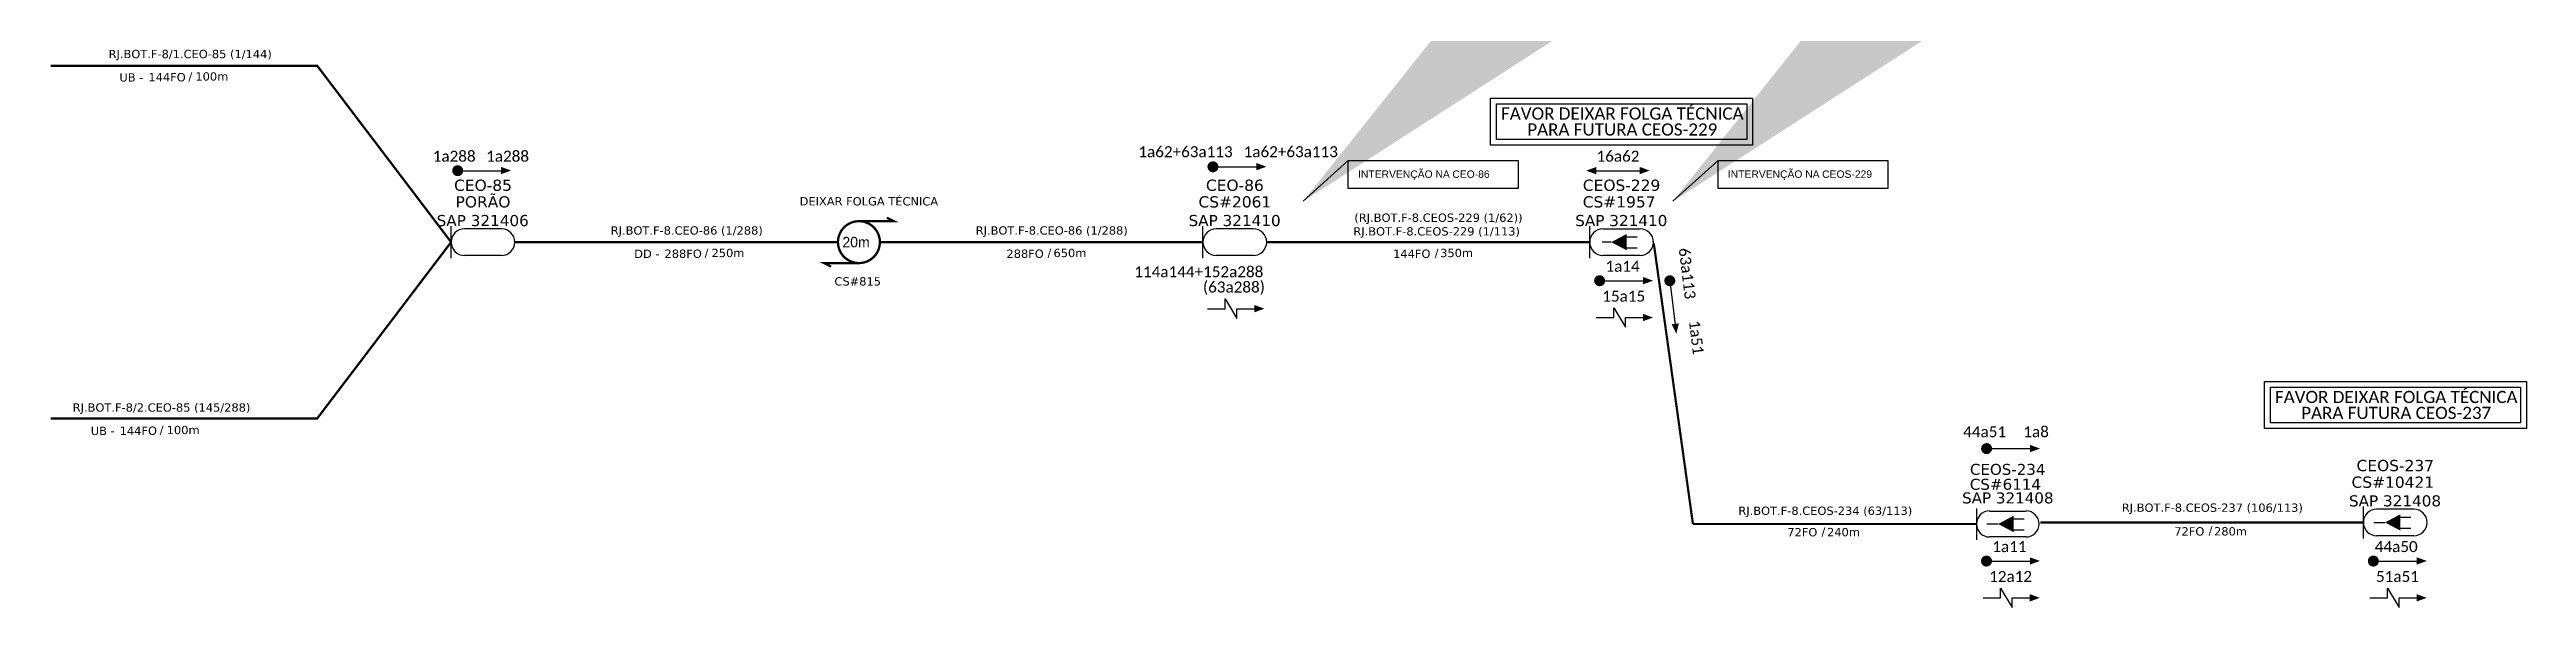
# Model space of a CAD drawing. Extents: x 35688 to 44837, y 3494 to 5132.
# Drawn here: x 44390.6 to 44837.2, y 3970.1 to 4070.9 of the extents above; entities that cross this region are included whole.
import ezdxf
from ezdxf.enums import TextEntityAlignment as Align

# ---------------------------------------------------------------- set-up
doc = ezdxf.new("R2010")
doc.units = ezdxf.units.DM
doc.header["$MEASUREMENT"] = 0
doc.layers.add('10.4-Postes', color=1, linetype='Continuous', lineweight=0)
doc.layers.add('40.1-ETIQUETAS', color=1, linetype='Continuous', lineweight=20)
for name, color, linetype in [('20.4-CEOS', 1, 'Continuous'), ('20.5-CABO AÉREO', 1, 'Continuous'), ('20.5-CEO', 1, 'Continuous'), ('SETA', 7, 'Continuous')]:
    doc.layers.add(name, color=color, linetype=linetype)
doc.styles.add('ARIAL', font='arial.ttf')
doc.styles.add('ROMANS', font='romans.shx')
doc.styles.add('siredit', font='verdana.ttf')
doc.dimstyles.new('CL', dxfattribs={"dimtxt": 1, "dimasz": 2, "dimexe": 0.18, "dimexo": 0.0625, "dimgap": 0.09, "dimtad": 0, "dimdec": 0, "dimrnd": 1, "dimzin": 0, "dimdsep": 46, "dimtxsty": 'siredit', "dimblk": 'NONE', "dimcen": 0, "dimse1": 1, "dimse2": 1, "dimsd1": 1, "dimsd2": 1, "dimclrt": 7, "dimadec": 0, "dimazin": 0, "dimtfac": 1, "dimtdec": 0, "dimtofl": 0, "dimtmove": 0, "dimatfit": 3, "dimfxl": 0, "dimtolj": 1, "dimtzin": 0, "dimarcsym": 0})

msp = doc.modelspace()

# ---------------------------------------------------------------- texts
at = {"color": 5}
msp.add_text('20m', height=1.89, dxfattribs=at).set_placement((44533.54, 4035.14))
at = {"color": 7, "char_height": 2.2, "width": 46.8706, "attachment_point": 5}
for s, insert in [('{\\fCalibri|b0|i0|c0|p34;FAVOR DEIXAR FOLGA TÉCNICA}', (44674.17, 4059.28)), ('{\\fCalibri|b0|i0|c0|p34;PARA FUTURA CEOS-229}', (44674.17, 4056.4)), ('{\\fCalibri|b0|i0|c0|p34;FAVOR DEIXAR FOLGA TÉCNICA}', (44813.73, 4008.12)), ('{\\fCalibri|b0|i0|c0|p34;PARA FUTURA CEOS-237}', (44813.73, 4005.24))]:
    msp.add_mtext(s, dxfattribs=dict(at, insert=insert))
at = {"color": 5, "char_height": 1.98, "width": 25.1052, "attachment_point": 5}
for s, insert in [('{\\fCalibri|b0|i0|c0|p34;\\C7;1a288}', (44463.53, 4051.58)), ('{\\fCalibri|b0|i0|c0|p34;(63a288)}', (44604.14, 4027.76))]:
    msp.add_mtext(s, dxfattribs=dict(at, insert=insert))
at = {"color": 0, "char_height": 1.98, "width": 25.1052, "attachment_point": 5}
for s, insert in [('{\\fCalibri|b0|i0|c0|p34;\\C7;1a288}', (44473.16, 4051.58)), ('{\\fCalibri|b0|i0|c0|p34;\\C7;1a62\\C1;+63a113}', (44595.41, 4052.39)), ('{\\fCalibri|b0|i0|c0|p34;\\C7;1a62\\C1;+63a113}', (44614.39, 4052.39)), ('{\\fCalibri|b0|i0|c0|p34;\\C7;16a62}', (44673.39, 4051.58)), ('{\\fCalibri|b0|i0|c0|p34;\\C7;114a144+152a288}', (44597.81, 4030.73)), ('{\\fCalibri|b0|i0|c0|p34;\\C7;1a14}', (44674.22, 4031.71)), ('{\\fCalibri|b0|i0|c0|p34;\\C7;15a15}', (44674.43, 4026.32)), ('{\\fCalibri|b0|i0|c0|p34;\\C7;44a51}', (44739.51, 4001.85)), ('{\\fCalibri|b0|i0|c0|p34;\\C7;1a8}', (44748.79, 4001.85)), ('{\\fCalibri|b0|i0|c0|p34;\\C7;1a11}', (44743.98, 3981.11)), ('\\C7;\\fCalibri|b0|i0|c0|p34;44a50', (44813.73, 3981.11)), ('{\\fCalibri|b0|i0|c0|p34;\\C7;12a12}', (44744.19, 3975.72)), ('\\C7;\\fCalibri|b0|i0|c0|p34;51a51', (44813.95, 3975.72))]:
    msp.add_mtext(s, dxfattribs=dict(at, insert=insert))
at = {"color": 0, "char_height": 1.98, "width": 25.1052, "attachment_point": 5, "rotation": 277.0192}
for s, insert in [('{\\fCalibri|b0|i0|c0|p34;\\C7;63a113}', (44685.88, 4030.43)), ('{\\fCalibri|b0|i0|c0|p34;\\C7;1a51}', (44687.53, 4018.87))]:
    msp.add_mtext(s, dxfattribs=dict(at, insert=insert))
at = {"layer": '20.4-CEOS', "color": 7, "style": 'siredit'}
for s, height, p in [('CEO-85', 2.028, (44468.73, 4046.35)), ('CEO-86', 2.028, (44604.31, 4046.35)), ('CEOS-229', 2.028, (44674.04, 4046.35)), ('PORÃO', 2.028, (44468.73, 4043.35)), ('CS#2061', 2.028, (44604.31, 4043.35)), ('CS#1957 ', 2.028, (44674.04, 4043.35)), ('SAP 321406', 2, (44468.68, 4039.98)), ('SAP 321410', 2, (44604.26, 4039.98)), ('SAP 321410', 2, (44673.99, 4039.98)), ('CS#10421 ', 2.028, (44813.56, 3992.75)), ('CEOS-237', 2.028, (44813.56, 3995.75)), ('SAP 321408', 2, (44813.51, 3989.38))]:
    msp.add_text(s, height=height, dxfattribs=at).set_placement(p, align=Align.MIDDLE_CENTER)
at = {"layer": '40.1-ETIQUETAS', "color": 0, "style": 'siredit'}
for s, p in [('DEIXAR FOLGA TÉCNICA', (44538.31, 4043.45)), ('RJ.BOT.F-8.CEO-86 (1/288)', (44505.47, 4038.19)), ('RJ.BOT.F-8.CEO-86 (1/288)', (44571.29, 4038.19)), ('CS#815', (44536.3, 4029)), ('RJ.BOT.F-8.CEOS-237 (106/113)', (44780.57, 3988.15)), ('RJ.BOT.F-8.CEOS-234 (63/113)', (44710.78, 3987.59))]:
    msp.add_text(s, height=1.5, dxfattribs=at).set_placement(p, align=Align.MIDDLE_CENTER)
at = {"layer": '40.1-ETIQUETAS', "color": 1, "style": 'siredit'}
msp.add_text('RJ.BOT.F-8.CEOS-229 (1/113) ', height=1.5, dxfattribs=at).set_placement((44641.02, 4038.03), align=Align.MIDDLE_CENTER)
at = {"layer": '40.1-ETIQUETAS', "color": 5, "style": 'siredit'}
msp.add_text('(RJ.BOT.F-8.CEOS-229 (1/62))', height=1.5, dxfattribs=at).set_placement((44641.02, 4040.49), align=Align.MIDDLE_CENTER)
at = {"layer": '40.1-ETIQUETAS', "color": 0, "style": 'siredit'}
for s, p in [('DD - ', (44501.21, 4033.97)), ('288FO', (44508.19, 4033.99)), ('/', (44509.37, 4034.13)), ('288FO', (44569.85, 4033.99)), ('/', (44571.21, 4034.13)), ('72FO', (44709.34, 3983.72)), ('/', (44710.79, 3983.86)), ('72FO', (44779.13, 3983.87)), ('/', (44780.58, 3984.01))]:
    msp.add_text(s, height=1.5, dxfattribs=at).set_placement(p, align=Align.MIDDLE_RIGHT)
for s, p in [('250m', (44509.94, 4034.13)), ('650m', (44571.6, 4034.13)), ('240m', (44711.09, 3983.74)), ('280m', (44780.88, 3983.88))]:
    msp.add_text(s, height=1.5, dxfattribs=at).set_placement(p, align=Align.MIDDLE_LEFT)
at = {"layer": '40.1-ETIQUETAS', "color": 1, "style": 'siredit'}
for s, p in [('144FO', (44639.58, 4033.99)), ('/', (44641.03, 4034.13))]:
    msp.add_text(s, height=1.5, dxfattribs=at).set_placement(p, align=Align.MIDDLE_RIGHT)
msp.add_text('350m', height=1.5, dxfattribs=at).set_placement((44641.33, 4034.13), align=Align.MIDDLE_LEFT)

# ---------------------------------------------------------------- blocks, each defined once
blk = doc.blocks.new('ETIQUETA_RS5F')
at = {"layer": '40.1-ETIQUETAS', "color": 0, "style": 'siredit'}
blk.add_text('/', height=1.5, dxfattribs=at).set_placement((1.55, -1.95), align=Align.MIDDLE_RIGHT)
for tag, p in [('ETIQUETA_R_PRIMARIA', (1.18, 4.1)), ('ETIQUETA_R_SECUNDARIA', (1.18, 2.1)), ('F_ATIVAS/F_MORTAS', (1.11, -4.24))]:
    blk.add_attdef(tag, text='', height=1.5, dxfattribs=at).set_placement(p, align=Align.MIDDLE_CENTER)
for tag, p in [('TIPO_CABO', (-6.62, -2.12)), ('CAP_CABO', (0.37, -2.09))]:
    blk.add_attdef(tag, text='', height=1.5, dxfattribs=at).set_placement(p, align=Align.MIDDLE_RIGHT)
blk.add_attdef('METROS', text='', height=1.5, dxfattribs=at).set_placement((2.11, -1.95), align=Align.MIDDLE_LEFT)
for tag, p in [('FUSÃO_1', (0.82, -8.39)), ('FUSÃO_2', (0.82, -10.6)), ('FUSÃO_3', (0.82, -12.93)), ('FUSÃO_4', (0.82, -15.14)), ('FUSÃO_5', (0.82, -17.16))]:
    blk.add_attdef(tag, text='', height=1.5, dxfattribs=at).set_placement(p, align=Align.CENTER)
blk = doc.blocks.new('*U43')
at = {"layer": '20.5-CEO'}
for p, q in [((-1.56, 1.26), (1.8, 1.26)), ((1.8, -1.13), (-1.56, -1.13))]:
    blk.add_line(p, q, dxfattribs=at)
blk.add_lwpolyline([(-2.75, 1.51), (-2.75, -1.38)], dxfattribs=at)
for centre, start, end in [((-1.56, 0.07), 90, 270), ((1.8, 0.07), 270, 90)]:
    blk.add_arc(centre, 1.2, start, end, dxfattribs=at)
at = {"layer": '20.5-CEO', "color": 7, "style": 'siredit'}
for tag, p in [('FID', (0.11, 5.61)), ('LOCAL', (0.12, 4.23)), ('SAP', (0.12, 2.97)), ('FIBRAS_RESERVA', (0.12, -1.94))]:
    blk.add_attdef(tag, text='', height=1.01, dxfattribs=at).set_placement(p, align=Align.TOP_CENTER)
for tag, flags, p in [('ID_ATIVIDADE', 3, (0.11, -3.51)), ('FATOR', 1, (0.11, -4.82))]:
    blk.add_attdef(tag, text='', height=1.01, dxfattribs=dict(at, flags=flags)).set_placement(p, align=Align.TOP_CENTER)
at = {"layer": '20.5-CEO', "color": 7, "style": 'siredit', "flags": 3}
blk.add_attdef('QTDE', (-4.88, -7.06), '', height=1.01, dxfattribs=at)
blk = doc.blocks.new('_None')
blk = doc.blocks.new('*U45')
at = {"color": 3}
blk.add_lwpolyline([(0.0000405, 0.000041), (0.0001936, 0.000041), (0.0001936, 0.0000158), (0.0000405, 0.0000158)], close=True, dxfattribs=at)
at = {"color": 3, "style": 'ARIAL'}
blk.add_attdef('SERVIÇO_EM_EMENDA_EXIST', text='', height=0.00000666, dxfattribs=at).set_placement((0.0001321, 0.0000254), align=Align.RIGHT)
blk.add_attdef('FID', (0.0001344, 0.0000254), '', height=0.00000666, dxfattribs=at)
at = {"layer": '10.4-Postes', "lineweight": 0, "style": 'ROMANS'}
for tag, p, flags in [('ID_ATIVIDADE', (-0.0000068, -0.0000086), 3), ('QTDE', (-0.000006, -0.000014), 3), ('FATOR', (-0.0000019, -0.0000113), 1)]:
    blk.add_attdef(tag, p, '', height=0.00000209, dxfattribs=dict(at, flags=flags))
at = {"color": 3}
blk.add_leader([(-0.0000002, 0.0000042), (0.0000405, 0.000041)], dimstyle='CL', override={"dimgap": 0.09, "dimtad": 0}, dxfattribs=at)

# ---------------------------------------------------------------- linework, layer by layer
at = {"color": 3, "ltscale": 9e-07}
for points in [[(44650.43, 4062.09), (44697.66, 4062.09), (44697.66, 4053.57), (44650.43, 4053.57)], [(44651.48, 4061.04), (44696.61, 4061.04), (44696.61, 4054.62), (44651.48, 4054.62)], [(44789.98, 4010.93), (44837.21, 4010.93), (44837.21, 4002.41), (44789.98, 4002.41)], [(44791.03, 4009.88), (44836.16, 4009.88), (44836.16, 4003.46), (44791.03, 4003.46)]]:
    msp.add_lwpolyline(points, close=True, dxfattribs=at)
at = {"color": 0, "const_width": 0.99}
for points in [[(44463.67, 4048.98, 1), (44464.66, 4048.98, 1)], [(44599.86, 4049.68, 1), (44600.85, 4049.68, 1)], [(44669.59, 4029.11, 1), (44670.58, 4029.11, 1)], [(44682.68, 4029.6, 1), (44682.8, 4028.62, 1)], [(44739.37, 3998.81, 1), (44740.36, 3998.81, 1)], [(44739.35, 3978.51, 1), (44740.34, 3978.51, 1)], [(44809.11, 3978.51, 1), (44810.1, 3978.51, 1)]]:
    msp.add_lwpolyline(points, format="xyb", close=True, dxfattribs=at)
at = {"color": 5, "const_width": 0.42}
msp.add_lwpolyline([(44536.52, 4039.86, 1.000012), (44536.52, 4032.3, 0.999978)], format="xyb", close=True, dxfattribs=at)
at = {"color": 5, "const_width": 0.394}
for points in [[(44536.52, 4039.86), (44542.82, 4039.86), (44541.56, 4040.49)], [(44536.52, 4032.3), (44530.22, 4032.3), (44531.48, 4031.67)]]:
    msp.add_lwpolyline(points, dxfattribs=at)
at = {"color": 0}
for points in [[(44602.56, 4024.07), (44602.56, 4025.82), (44604.66, 4022.32), (44604.66, 4024.07)], [(44672.64, 4022.47), (44672.64, 4024.22), (44674.73, 4020.72), (44674.74, 4022.47)], [(44742.4, 3971.87), (44742.4, 3973.62), (44744.49, 3970.13), (44744.5, 3971.87)], [(44812.16, 3971.87), (44812.16, 3973.62), (44814.25, 3970.13), (44814.26, 3971.87)]]:
    msp.add_lwpolyline(points, dxfattribs=at)
at = {"layer": '20.4-CEOS', "color": 5}
for p, q in [((44472.08, 4038.48), (44465.37, 4038.48)), ((44607.66, 4038.48), (44600.95, 4038.48)), ((44670.68, 4038.48), (44677.39, 4038.48)), ((44472.08, 4033.69), (44465.37, 4033.69)), ((44607.66, 4033.69), (44600.95, 4033.69)), ((44677.39, 4033.69), (44670.68, 4033.69))]:
    msp.add_line(p, q, dxfattribs=at)
at = {"layer": '20.4-CEOS', "color": 8}
for p, q in [((44816.91, 3987.88), (44810.2, 3987.88)), ((44816.91, 3983.09), (44810.2, 3983.09))]:
    msp.add_line(p, q, dxfattribs=at)
at = {"layer": '20.4-CEOS', "color": 5}
for points in [[(44462.98, 4033.2), (44462.98, 4038.97)], [(44598.56, 4033.2), (44598.56, 4038.97)], [(44668.29, 4033.2), (44668.29, 4038.97)], [(44672.18, 4036.08), (44670.57, 4036.08)], [(44674.83, 4037.03), (44676.87, 4037.03)], [(44674.83, 4035.04), (44676.87, 4035.04)]]:
    msp.add_lwpolyline(points, dxfattribs=at)
msp.add_lwpolyline([(44672.18, 4036.08, 0, 2.95, 0), (44674.96, 4036.08, 2.95, 2.95, 0)], format="xyseb", dxfattribs=at)
at = {"layer": '20.4-CEOS', "color": 1}
for points in [[(44739.91, 3985.21), (44741.94, 3985.21)], [(44744.59, 3986.16), (44746.63, 3986.16)], [(44744.59, 3984.17), (44746.63, 3984.17)]]:
    msp.add_lwpolyline(points, dxfattribs=at)
msp.add_lwpolyline([(44741.94, 3985.21, 0, 2.95, 0), (44744.72, 3985.21, 2.95, 2.95, 0)], format="xyseb", dxfattribs=at)
at = {"layer": '20.4-CEOS', "color": 8}
for points in [[(44807.81, 3982.6), (44807.81, 3988.37)], [(44809.67, 3985.48), (44811.7, 3985.48)], [(44814.35, 3986.43), (44816.39, 3986.43)], [(44814.35, 3984.44), (44816.39, 3984.44)]]:
    msp.add_lwpolyline(points, dxfattribs=at)
msp.add_lwpolyline([(44811.7, 3985.48, 0, 2.95, 0), (44814.48, 3985.48, 2.95, 2.95, 0)], format="xyseb", dxfattribs=at)
at = {"layer": '20.4-CEOS', "color": 5}
for centre, start, end in [((44465.37, 4036.08), 90, 270), ((44472.08, 4036.08), 270, 90), ((44600.95, 4036.08), 90, 270), ((44607.66, 4036.08), 270, 90), ((44670.68, 4036.08), 90, 270), ((44677.39, 4036.08), 270, 90)]:
    msp.add_arc(centre, 2.39, start, end, dxfattribs=at)
at = {"layer": '20.4-CEOS', "color": 8}
for centre, start, end in [((44810.2, 3985.48), 90, 270), ((44816.91, 3985.48), 270, 90)]:
    msp.add_arc(centre, 2.39, start, end, dxfattribs=at)
at = {"layer": '20.5-CABO AÉREO', "color": 5, "ltscale": 50, "const_width": 0.4}
for points in [[(44390.77, 4067.91), (44438.84, 4067.91), (44462.98, 4036.08)], [(44390.77, 4004.26), (44438.84, 4004.26), (44462.98, 4036.08)], [(44474.48, 4036.08), (44532.74, 4036.08)]]:
    msp.add_lwpolyline(points, dxfattribs=at)
at = {"layer": '20.5-CABO AÉREO', "ltscale": 50, "const_width": 0.4}
for points in [[(44679.85, 4036.08), (44679.82, 4036.08), (44686.91, 3985.2)], [(44686.91, 3985.2), (44738.06, 3985.2)]]:
    msp.add_lwpolyline(points, dxfattribs=at)
at = {"layer": '20.5-CABO AÉREO', "color": 1, "ltscale": 50, "const_width": 0.4}
msp.add_lwpolyline([(44749.55, 3985.48), (44807.81, 3985.48)], dxfattribs=at)
at = {"layer": '40.1-ETIQUETAS', "color": 5, "const_width": 0.4}
for points in [[(44540.3, 4036.08), (44598.56, 4036.08)], [(44610.03, 4036.08), (44668.29, 4036.08)]]:
    msp.add_lwpolyline(points, dxfattribs=at)
at = {"layer": 'SETA', "color": 0}
for points in [[(44464.16, 4048.98), (44472.67, 4048.98)], [(44600.36, 4049.68), (44608.87, 4049.68)], [(44669.47, 4048.98), (44677.98, 4048.98)], [(44670.09, 4029.11), (44678.6, 4029.11)], [(44682.74, 4029.11), (44683.78, 4020.66)], [(44599.4, 4024.07), (44602.56, 4024.07)], [(44604.66, 4024.07), (44607.82, 4024.07)], [(44669.48, 4022.47), (44672.64, 4022.47)], [(44674.74, 4022.47), (44677.9, 4022.47)], [(44739.86, 3998.81), (44748.37, 3998.81)], [(44739.85, 3978.51), (44748.36, 3978.51)], [(44809.61, 3978.51), (44818.12, 3978.51)], [(44739.24, 3971.87), (44742.4, 3971.87)], [(44744.5, 3971.87), (44747.66, 3971.87)], [(44809, 3971.87), (44812.16, 3971.87)], [(44814.26, 3971.87), (44817.42, 3971.87)]]:
    msp.add_lwpolyline(points, dxfattribs=at)
for points in [[(44471.99, 4049.66), (44473.8, 4049), (44471.99, 4048.34)], [(44608.18, 4050.36), (44610, 4049.7), (44608.18, 4049.04)], [(44669.47, 4049.64), (44667.66, 4048.98), (44669.47, 4048.32)], [(44677.3, 4049.66), (44679.11, 4049), (44677.3, 4048.34)], [(44677.91, 4029.78), (44679.73, 4029.12), (44677.91, 4028.46)], [(44607.82, 4024.73), (44609.63, 4024.07), (44607.82, 4023.41)], [(44677.9, 4023.13), (44679.71, 4022.47), (44677.9, 4021.81)], [(44684.36, 4021.42), (44683.93, 4019.54), (44683.05, 4021.26)], [(44747.69, 3999.48), (44749.5, 3998.82), (44747.69, 3998.16)], [(44747.67, 3979.19), (44749.49, 3978.53), (44747.67, 3977.87)], [(44817.43, 3979.19), (44819.25, 3978.53), (44817.43, 3977.87)], [(44747.66, 3972.53), (44749.47, 3971.87), (44747.66, 3971.21)], [(44817.42, 3972.53), (44819.23, 3971.87), (44817.42, 3971.21)]]:
    msp.add_solid(points, dxfattribs=at)

# ---------------------------------------------------------------- block references
at = {"color": 0, "lineweight": 0, "xscale": 199999.9999999376, "yscale": 199999.9999999376, "zscale": 199999.9999999376}
for p, values in [((44616.65, 4042.61), {'SERVIÇO_EM_EMENDA_EXIST': 'INTERVENÇÃO NA', 'FID': 'CEO-86'}), ((44683.33, 4042.61), {'SERVIÇO_EM_EMENDA_EXIST': 'INTERVENÇÃO NA', 'FID': 'CEOS-229'})]:
    msp.add_blockref('*U45', p, dxfattribs=at).add_auto_attribs(values)
at = {"layer": '20.5-CEO', "color": 0, "lineweight": 0}
ref = msp.add_blockref('*U43', (44743.45, 3985.07), dxfattribs=dict(at, xscale=1.958007928551524, yscale=1.958007928551524, zscale=1.958007928551524))
ref.add_attrib('LOCAL', 'CS#6114 ', dxfattribs={"color": 7, "height": 1.985, "style": 'siredit'}).set_placement((44743.69, 3993.36), align=Align.TOP_CENTER)
ref.add_attrib('SAP', 'SAP 321408', dxfattribs={"color": 7, "height": 1.985, "style": 'siredit'}).set_placement((44743.69, 3990.9), align=Align.TOP_CENTER)
ref.add_attrib('FID', 'CEOS-234', dxfattribs={"layer": '20.4-CEOS', "color": 7, "height": 1.977, "style": 'siredit'}).set_placement((44743.67, 3996.05), align=Align.TOP_CENTER)
at = {"layer": '40.1-ETIQUETAS', "color": 0}
ref = msp.add_blockref('ETIQUETA_RS5F', (44414.75, 4067.94), dxfattribs=at)
ref.add_attrib('ETIQUETA_R_SECUNDARIA', 'RJ.BOT.F-8/1.CEO-85 (1/144)', dxfattribs={"color": 0, "height": 1.5, "style": 'siredit'}).set_placement((44415.93, 4070.04), align=Align.MIDDLE_CENTER)
ref.add_attrib('TIPO_CABO', 'UB - ', dxfattribs={"color": 0, "height": 1.5, "style": 'siredit'}).set_placement((44408.13, 4065.82), align=Align.MIDDLE_RIGHT)
ref.add_attrib('CAP_CABO', '144FO', dxfattribs={"color": 0, "height": 1.5, "style": 'siredit'}).set_placement((44415.12, 4065.85), align=Align.MIDDLE_RIGHT)
ref.add_attrib('METROS', '100m', dxfattribs={"color": 0, "height": 1.5, "style": 'siredit'}).set_placement((44416.86, 4065.99), align=Align.MIDDLE_LEFT)
ref = msp.add_blockref('ETIQUETA_RS5F', (44409.57, 4004.13), dxfattribs=at)
ref.add_attrib('ETIQUETA_R_SECUNDARIA', 'RJ.BOT.F-8/2.CEO-85 (145/288)', dxfattribs={"color": 0, "height": 1.5, "style": 'siredit'}).set_placement((44410.76, 4006.23), align=Align.MIDDLE_CENTER)
ref.add_attrib('TIPO_CABO', 'UB - ', dxfattribs={"color": 0, "height": 1.5, "style": 'siredit'}).set_placement((44402.96, 4002.01), align=Align.MIDDLE_RIGHT)
ref.add_attrib('CAP_CABO', '144FO', dxfattribs={"color": 0, "height": 1.5, "style": 'siredit'}).set_placement((44409.94, 4002.04), align=Align.MIDDLE_RIGHT)
ref.add_attrib('METROS', '100m', dxfattribs={"color": 0, "height": 1.5, "style": 'siredit'}).set_placement((44411.69, 4002.17), align=Align.MIDDLE_LEFT)

msp.set_redraw_order([(e.dxf.handle, doc.entitydb.next_handle()) for e in msp.query("TEXT MTEXT ATTDEF DIMENSION ARC_DIMENSION")])  # texts and dimensions are drawn at this point

doc.saveas('drawing.dxf')
